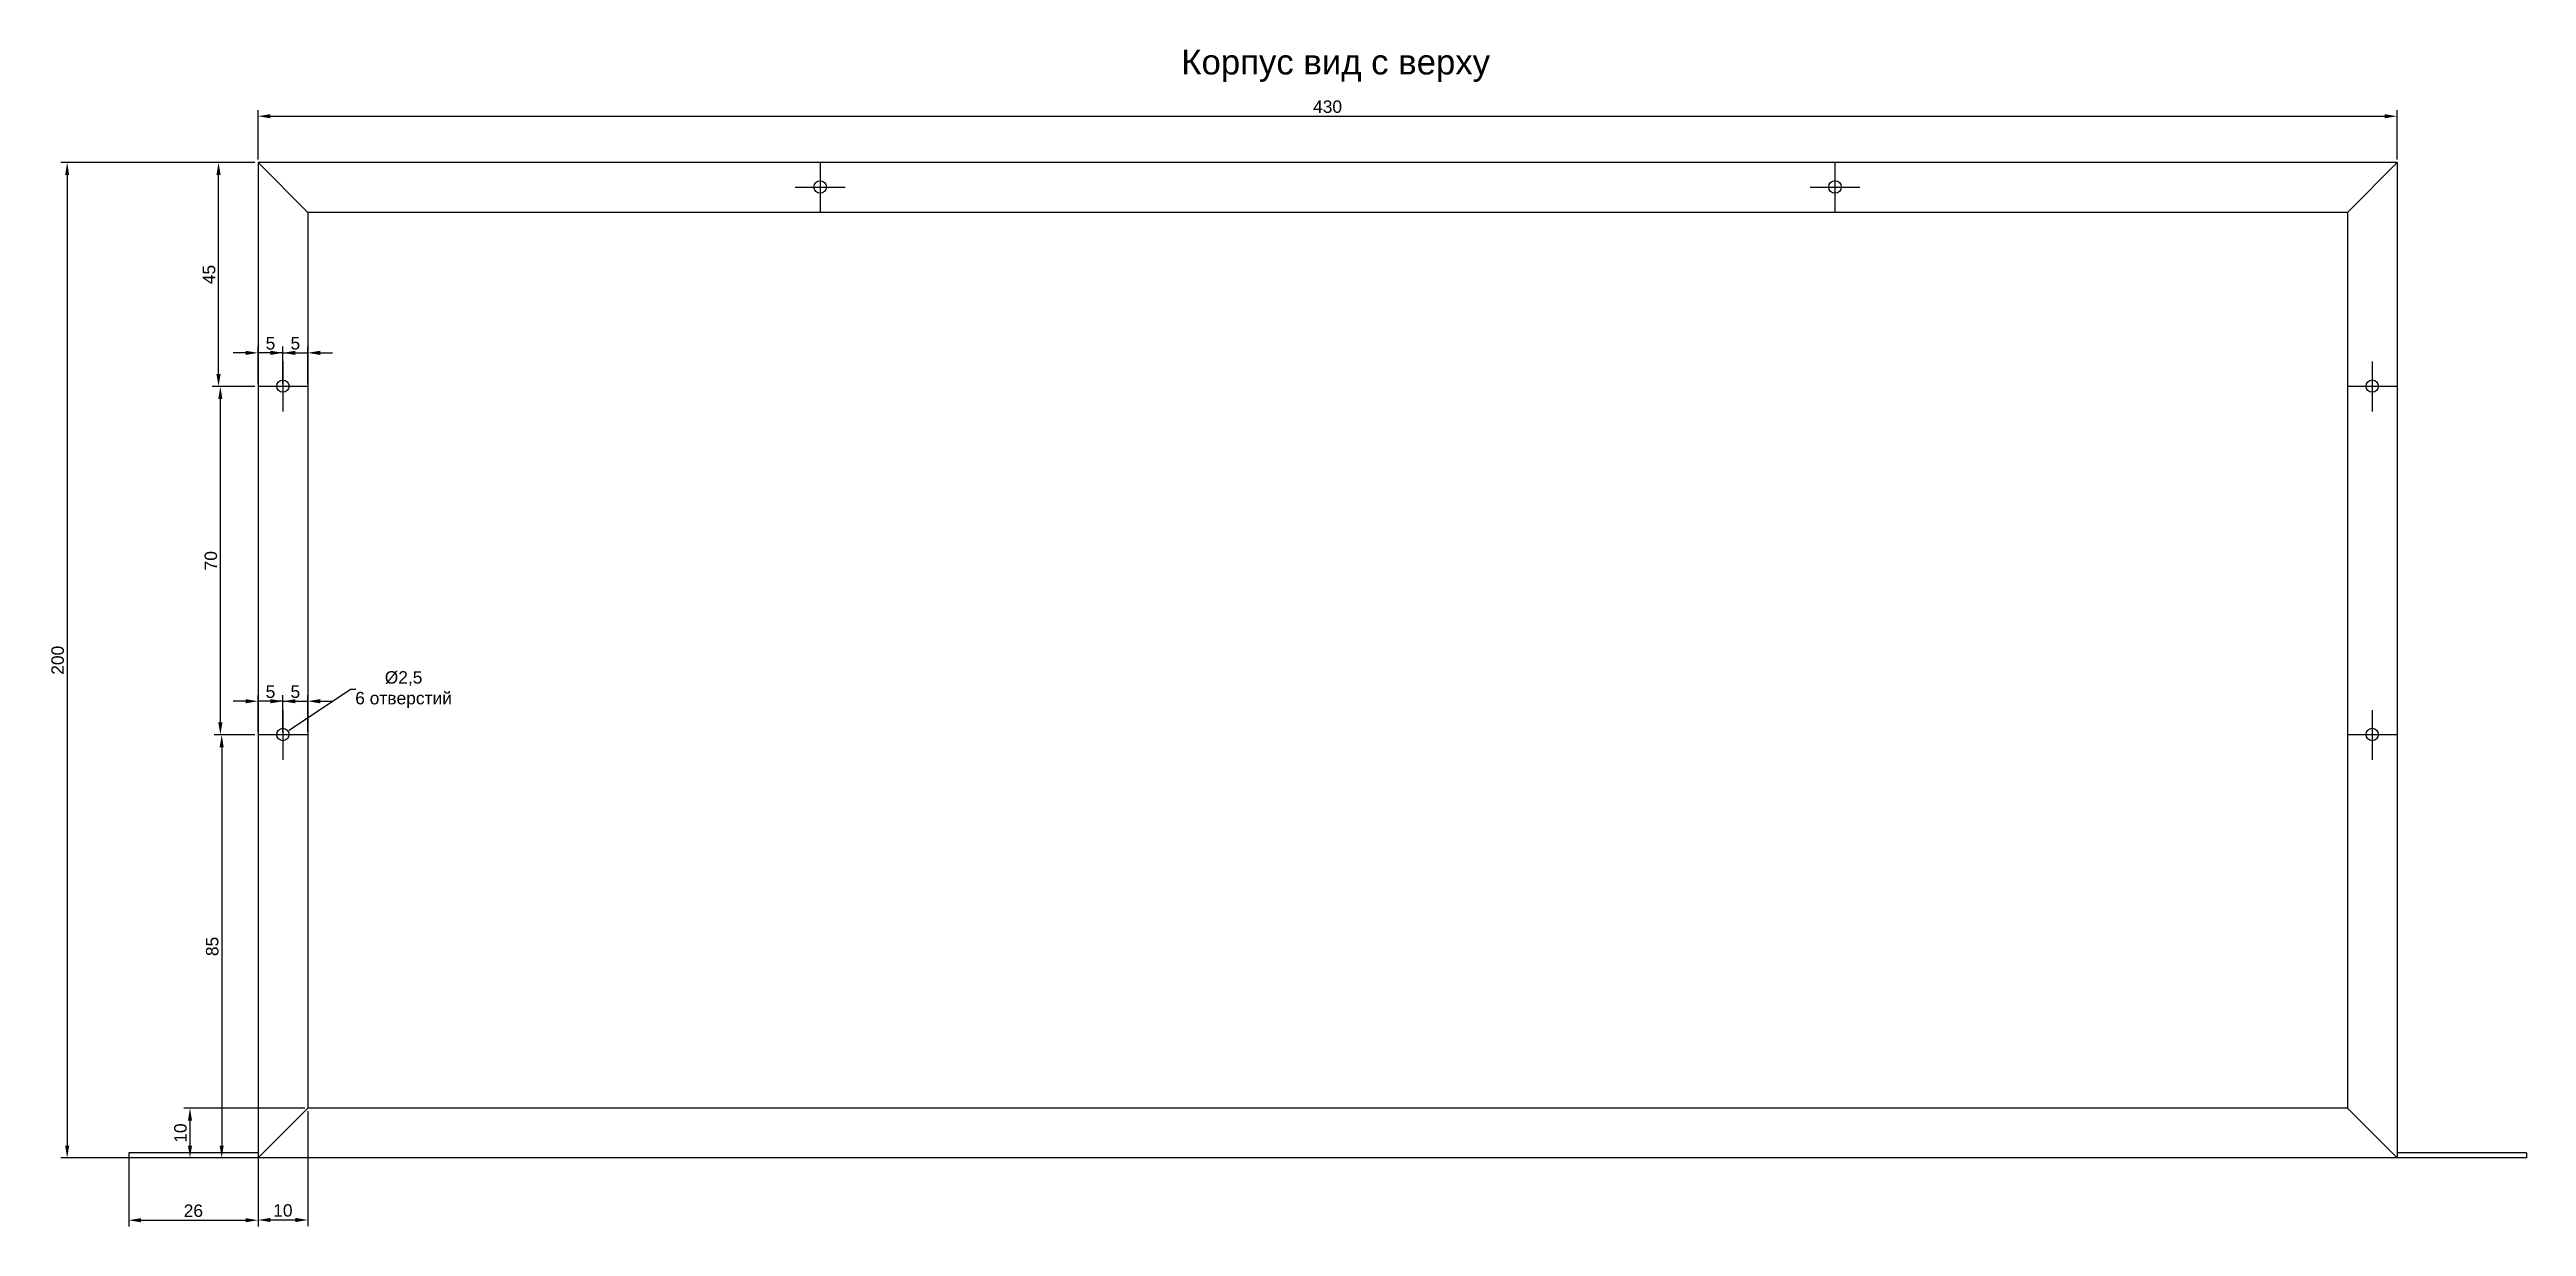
# Model space of a CAD drawing. Header units: millimetres. Extents: x 1597 to 3075, y 1 to 1076.
# Drawn here: x 1983.1 to 2481, y 476.7 to 713.2 of the extents above; entities that cross this region are included whole.
import ezdxf

# ---------------------------------------------------------------- set-up
doc = ezdxf.new("R2010")
doc.units = ezdxf.units.MM
doc.layers.add('Dim', color=210, linetype='Continuous')
doc.styles.get("Standard").update_dxf_attribs({"font": 'arial.ttf'})
doc.dimstyles.new('ISO-25', dxfattribs={"dimtxt": 2.5, "dimasz": 2.5, "dimexe": 1.25, "dimexo": 0.625, "dimtad": 1, "dimtxsty": 'Standard', "dimcen": 2.5, "dimadec": 0, "dimazin": 0, "dimtfac": 1, "dimtmove": 0, "dimatfit": 3, "dimfxl": 1, "dimarcsym": 0})
doc.dimstyles.get("Standard").update_dxf_attribs({"dimtxt": 0.18, "dimasz": 0.18, "dimexe": 0.18, "dimexo": 0.0625, "dimgap": 0.09, "dimtad": 0, "dimtih": 1, "dimtoh": 1, "dimdec": 4, "dimzin": 0, "dimdsep": 46, "dimtxsty": 'Standard', "dimcen": 0.09, "dimadec": 0, "dimazin": 0, "dimtfac": 1, "dimtdec": 4, "dimtofl": 0, "dimtmove": 0, "dimatfit": 3, "dimfxl": 1, "dimtolj": 1, "dimtzin": 0, "dimarcsym": 0})

msp = doc.modelspace()

# ---------------------------------------------------------------- texts
at = {"insert": (2210.59282, 713.20691), "char_height": 5, "attachment_point": 1}
msp.add_mtext_dynamic_manual_height_columns('Корпус вид с верху', width=88.6155948, gutter_width=12.5, heights=[0], dxfattribs=at)

# ---------------------------------------------------------------- blocks, each defined once
blk = doc.blocks.new('*D24')
at = {"layer": 'Defpoints', "color": 0, "transparency": 16777216}
for p in [(2455, 699.81), (2025, 690.5), (2455, 690.5)]:
    blk.add_point(p, dxfattribs=at)
at = {"layer": 'Dim', "color": 0, "lineweight": -2, "transparency": 16777216}
for p, q in [((2025, 691.12), (2025, 701.06)), ((2027.5, 699.81), (2452.5, 699.81)), ((2455, 691.12), (2455, 701.06))]:
    blk.add_line(p, q, dxfattribs=at)
at = {"layer": 'Dim', "color": 0, "transparency": 16777216}
for points in [[(2027.5, 700.23), (2027.5, 699.4), (2025, 699.81)], [(2452.5, 700.23), (2452.5, 699.4), (2455, 699.81)]]:
    blk.add_solid(points, dxfattribs=at)
at = {"layer": 'Dim', "color": 0, "transparency": 16777216, "insert": (2240, 701.72), "char_height": 2.5, "attachment_point": 5}
blk.add_mtext('430', dxfattribs=at)
blk = doc.blocks.new('*D25')
at = {"layer": 'Defpoints', "color": 0, "transparency": 16777216}
for p in [(2025, 690.5), (1986.63, 490.5), (2025, 490.5)]:
    blk.add_point(p, dxfattribs=at)
at = {"layer": 'Dim', "color": 0, "lineweight": -2, "transparency": 16777216}
for p, q in [((2024.38, 690.5), (1985.38, 690.5)), ((1986.63, 688), (1986.63, 493)), ((2024.38, 490.5), (1985.38, 490.5))]:
    blk.add_line(p, q, dxfattribs=at)
at = {"layer": 'Dim', "color": 0, "transparency": 16777216}
for points in [[(1986.22, 688), (1987.05, 688), (1986.63, 690.5)], [(1986.22, 493), (1987.05, 493), (1986.63, 490.5)]]:
    blk.add_solid(points, dxfattribs=at)
at = {"layer": 'Dim', "color": 0, "transparency": 16777216, "insert": (1984.73, 590.5), "char_height": 2.5, "attachment_point": 5, "rotation": 90}
blk.add_mtext('200', dxfattribs=at)
blk = doc.blocks.new('*D26')
at = {"layer": 'Defpoints', "color": 0, "transparency": 16777216}
for p in [(1999, 491.5), (2025, 490.5), (2025, 477.99)]:
    blk.add_point(p, dxfattribs=at)
at = {"layer": 'Dim', "color": 0, "lineweight": -2, "transparency": 16777216}
for p, q in [((1999, 490.88), (1999, 476.74)), ((2025, 489.87), (2025, 476.74)), ((2001.5, 477.99), (2022.5, 477.99))]:
    blk.add_line(p, q, dxfattribs=at)
at = {"layer": 'Dim', "color": 0, "transparency": 16777216}
for points in [[(2001.5, 478.41), (2001.5, 477.58), (1999, 477.99)], [(2022.5, 478.41), (2022.5, 477.58), (2025, 477.99)]]:
    blk.add_solid(points, dxfattribs=at)
at = {"layer": 'Dim', "color": 0, "transparency": 16777216, "insert": (2012, 479.89), "char_height": 2.5, "attachment_point": 5}
blk.add_mtext('26', dxfattribs=at)
blk = doc.blocks.new('*D27')
at = {"layer": 'Defpoints', "color": 0, "transparency": 16777216}
for p in [(2035, 500.5), (2025, 491.5), (2035, 478.04)]:
    blk.add_point(p, dxfattribs=at)
at = {"layer": 'Dim', "color": 0, "lineweight": -2, "transparency": 16777216}
for p, q in [((2035, 499.88), (2035, 476.79)), ((2025, 490.88), (2025, 476.79)), ((2027.5, 478.04), (2032.5, 478.04))]:
    blk.add_line(p, q, dxfattribs=at)
at = {"layer": 'Dim', "color": 0, "transparency": 16777216}
for points in [[(2027.5, 478.46), (2027.5, 477.63), (2025, 478.04)], [(2032.5, 478.46), (2032.5, 477.63), (2035, 478.04)]]:
    blk.add_solid(points, dxfattribs=at)
at = {"layer": 'Dim', "color": 0, "transparency": 16777216, "insert": (2030, 479.95), "char_height": 2.5, "attachment_point": 5}
blk.add_mtext('10', dxfattribs=at)
blk = doc.blocks.new('*D28')
at = {"layer": 'Defpoints', "color": 0, "transparency": 16777216}
for p in [(2035, 500.5), (2011.32, 490.5), (2035, 490.5)]:
    blk.add_point(p, dxfattribs=at)
at = {"layer": 'Dim', "color": 0, "lineweight": -2, "transparency": 16777216}
for p, q in [((2034.38, 500.5), (2010.07, 500.5)), ((2011.32, 498), (2011.32, 493)), ((2034.38, 490.5), (2010.07, 490.5))]:
    blk.add_line(p, q, dxfattribs=at)
at = {"layer": 'Dim', "color": 0, "transparency": 16777216}
for points in [[(2010.91, 498), (2011.74, 498), (2011.32, 500.5)], [(2010.91, 493), (2011.74, 493), (2011.32, 490.5)]]:
    blk.add_solid(points, dxfattribs=at)
at = {"layer": 'Dim', "color": 0, "transparency": 16777216, "insert": (2009.42, 495.5), "char_height": 2.5, "attachment_point": 5, "rotation": 90}
blk.add_mtext('10', dxfattribs=at)
blk = doc.blocks.new('*D36')
at = {"layer": 'Defpoints', "color": 0, "transparency": 16777216}
for p in [(2029.05, 574.9), (2031.13, 576.28)]:
    blk.add_point(p, dxfattribs=at)
at = {"layer": 'Dim', "color": 0, "lineweight": -2, "transparency": 16777216}
for p, q in [((2043.61, 584.6), (2031.28, 576.38)), ((2044.63, 584.6), (2043.61, 584.6)), ((2030, 575.59), (2030.18, 575.59)), ((2030.09, 575.5), (2030.09, 575.68))]:
    blk.add_line(p, q, dxfattribs=at)
at = {"layer": 'Dim', "color": 0, "transparency": 16777216}
blk.add_solid([(2031.26, 576.41), (2031.3, 576.36), (2031.13, 576.28)], dxfattribs=at)
at = {"layer": 'Dim', "color": 0, "transparency": 16777216, "insert": (2054.26, 584.6), "char_height": 2.5, "attachment_point": 5}
blk.add_mtext('\\A1;%%C2,5\\P6 {\\fArial|b0|i0|c204|p34;отверстий}', dxfattribs=at)
blk = doc.blocks.new('*D55')
at = {"layer": 'Defpoints', "color": 0, "transparency": 16777216}
for p in [(2035, 652.27), (2030, 645.5), (2035, 645.5)]:
    blk.add_point(p, dxfattribs=at)
at = {"layer": 'Dim', "color": 0, "lineweight": -2, "transparency": 16777216}
for p, q in [((2027.5, 652.27), (2025, 652.27)), ((2030, 646.12), (2030, 653.52)), ((2030, 652.27), (2035, 652.27)), ((2035, 646.12), (2035, 653.52)), ((2037.5, 652.27), (2040, 652.27))]:
    blk.add_line(p, q, dxfattribs=at)
at = {"layer": 'Dim', "color": 0, "transparency": 16777216}
for points in [[(2027.5, 652.69), (2027.5, 651.85), (2030, 652.27)], [(2037.5, 652.69), (2037.5, 651.85), (2035, 652.27)]]:
    blk.add_solid(points, dxfattribs=at)
at = {"layer": 'Dim', "color": 0, "transparency": 16777216, "insert": (2032.5, 654.17), "char_height": 2.5, "attachment_point": 5}
blk.add_mtext('5', dxfattribs=at)
blk = doc.blocks.new('*D56')
at = {"layer": 'Defpoints', "color": 0, "transparency": 16777216}
for p in [(2025, 652.27), (2025, 645.5), (2030, 645.5)]:
    blk.add_point(p, dxfattribs=at)
at = {"layer": 'Dim', "color": 0, "lineweight": -2, "transparency": 16777216}
for p, q in [((2022.5, 652.27), (2020, 652.27)), ((2025, 646.12), (2025, 653.52)), ((2030, 652.27), (2025, 652.27)), ((2030, 646.12), (2030, 653.52)), ((2032.5, 652.27), (2035, 652.27))]:
    blk.add_line(p, q, dxfattribs=at)
at = {"layer": 'Dim', "color": 0, "transparency": 16777216}
for points in [[(2022.5, 652.69), (2022.5, 651.85), (2025, 652.27)], [(2032.5, 652.69), (2032.5, 651.85), (2030, 652.27)]]:
    blk.add_solid(points, dxfattribs=at)
at = {"layer": 'Dim', "color": 0, "transparency": 16777216, "insert": (2027.5, 654.17), "char_height": 2.5, "attachment_point": 5}
blk.add_mtext('5', dxfattribs=at)
blk = doc.blocks.new('*D57')
at = {"layer": 'Defpoints', "color": 0, "transparency": 16777216}
for p in [(2035, 582.27), (2030, 575.5), (2035, 575.5)]:
    blk.add_point(p, dxfattribs=at)
at = {"layer": 'Dim', "color": 0, "lineweight": -2, "transparency": 16777216}
for p, q in [((2030, 576.12), (2030, 583.52)), ((2035, 576.12), (2035, 583.52)), ((2027.5, 582.27), (2025, 582.27)), ((2030, 582.27), (2035, 582.27)), ((2037.5, 582.27), (2040, 582.27))]:
    blk.add_line(p, q, dxfattribs=at)
at = {"layer": 'Dim', "color": 0, "transparency": 16777216}
for points in [[(2027.5, 582.69), (2027.5, 581.85), (2030, 582.27)], [(2037.5, 582.69), (2037.5, 581.85), (2035, 582.27)]]:
    blk.add_solid(points, dxfattribs=at)
at = {"layer": 'Dim', "color": 0, "transparency": 16777216, "insert": (2032.5, 584.17), "char_height": 2.5, "attachment_point": 5}
blk.add_mtext('5', dxfattribs=at)
blk = doc.blocks.new('*D58')
at = {"layer": 'Defpoints', "color": 0, "transparency": 16777216}
for p in [(2025, 582.27), (2025, 575.5), (2030, 575.5)]:
    blk.add_point(p, dxfattribs=at)
at = {"layer": 'Dim', "color": 0, "lineweight": -2, "transparency": 16777216}
for p, q in [((2025, 576.12), (2025, 583.52)), ((2030, 576.12), (2030, 583.52)), ((2022.5, 582.27), (2020, 582.27)), ((2030, 582.27), (2025, 582.27)), ((2032.5, 582.27), (2035, 582.27))]:
    blk.add_line(p, q, dxfattribs=at)
at = {"layer": 'Dim', "color": 0, "transparency": 16777216}
for points in [[(2022.5, 582.69), (2022.5, 581.85), (2025, 582.27)], [(2032.5, 582.69), (2032.5, 581.85), (2030, 582.27)]]:
    blk.add_solid(points, dxfattribs=at)
at = {"layer": 'Dim', "color": 0, "transparency": 16777216, "insert": (2027.5, 584.17), "char_height": 2.5, "attachment_point": 5}
blk.add_mtext('5', dxfattribs=at)
blk = doc.blocks.new('*D59')
at = {"layer": 'Defpoints', "color": 0, "transparency": 16777216}
for p in [(2017.43, 645.5), (2025, 645.5), (2025, 575.5)]:
    blk.add_point(p, dxfattribs=at)
at = {"layer": 'Dim', "color": 0, "lineweight": -2, "transparency": 16777216}
for p, q in [((2024.38, 645.5), (2016.18, 645.5)), ((2017.43, 578), (2017.43, 643)), ((2024.38, 575.5), (2016.18, 575.5))]:
    blk.add_line(p, q, dxfattribs=at)
at = {"layer": 'Dim', "color": 0, "transparency": 16777216}
for points in [[(2017.01, 643), (2017.84, 643), (2017.43, 645.5)], [(2017.01, 578), (2017.84, 578), (2017.43, 575.5)]]:
    blk.add_solid(points, dxfattribs=at)
at = {"layer": 'Dim', "color": 0, "transparency": 16777216, "insert": (2015.53, 610.5), "char_height": 2.5, "attachment_point": 5, "rotation": 90}
blk.add_mtext('70', dxfattribs=at)
blk = doc.blocks.new('*D60')
at = {"layer": 'Defpoints', "color": 0, "transparency": 16777216}
for p in [(2017.06, 690.5), (2025, 690.5), (2025, 645.5)]:
    blk.add_point(p, dxfattribs=at)
at = {"layer": 'Dim', "color": 0, "lineweight": -2, "transparency": 16777216}
for p, q in [((2024.38, 690.5), (2015.81, 690.5)), ((2017.06, 648), (2017.06, 688)), ((2024.38, 645.5), (2015.81, 645.5))]:
    blk.add_line(p, q, dxfattribs=at)
at = {"layer": 'Dim', "color": 0, "transparency": 16777216}
for points in [[(2016.64, 688), (2017.48, 688), (2017.06, 690.5)], [(2016.64, 648), (2017.48, 648), (2017.06, 645.5)]]:
    blk.add_solid(points, dxfattribs=at)
at = {"layer": 'Dim', "color": 0, "transparency": 16777216, "insert": (2015.16, 668), "char_height": 2.5, "attachment_point": 5, "rotation": 90}
blk.add_mtext('45', dxfattribs=at)
blk = doc.blocks.new('*D146')
at = {"layer": 'Defpoints', "color": 0, "transparency": 16777216}
for p in [(2025, 575.5), (2017.7, 490.5), (2025.32, 490.5)]:
    blk.add_point(p, dxfattribs=at)
at = {"layer": 'Dim', "color": 0, "lineweight": -2, "transparency": 16777216}
for p, q in [((2024.38, 575.5), (2016.45, 575.5)), ((2017.7, 573), (2017.7, 493)), ((2024.69, 490.5), (2016.45, 490.5))]:
    blk.add_line(p, q, dxfattribs=at)
at = {"layer": 'Dim', "color": 0, "transparency": 16777216}
for points in [[(2017.28, 573), (2018.11, 573), (2017.7, 575.5)], [(2017.28, 493), (2018.11, 493), (2017.7, 490.5)]]:
    blk.add_solid(points, dxfattribs=at)
at = {"layer": 'Dim', "color": 0, "transparency": 16777216, "insert": (2015.8, 533), "char_height": 2.5, "attachment_point": 5, "rotation": 90}
blk.add_mtext('85', dxfattribs=at)

# ---------------------------------------------------------------- dimensions: what is measured, and where the dimension line sits
at = {"layer": 'Dim'}
for base, p1, p2, picture, middle in [((2455, 699.81299), (2025, 690.5), (2455, 690.5), '*D24', (2240, 701.71528)), ((2025, 652.26933), (2030, 645.5), (2025, 645.5), '*D56', (2027.5, 654.16565)), ((2035, 652.26933), (2030, 645.5), (2035, 645.5), '*D55', (2032.5, 654.16565)), ((2025, 582.26933), (2030, 575.5), (2025, 575.5), '*D58', (2027.5, 584.16565)), ((2035, 582.26933), (2030, 575.5), (2035, 575.5), '*D57', (2032.5, 584.16565)), ((2035, 478.04428), (2025, 491.5), (2035, 500.5), '*D27', (2030, 479.94571)), ((2025, 477.99348), (1999, 491.5), (2025, 490.5), '*D26', (2012, 479.89492))]:
    dim = msp.add_linear_dim(base=base, p1=p1, p2=p2, dimstyle='ISO-25', dxfattribs=at)
    dim.commit()
    dim.dimension.update_dxf_attribs({"geometry": picture, "text_midpoint": middle})
for base, p1, p2, picture, middle in [((1986.63325, 490.5), (2025, 690.5), (2025, 490.5), '*D25', (1984.73182, 590.5)), ((2017.0594, 690.5), (2025, 645.5), (2025, 690.5), '*D60', (2015.16308, 668)), ((2017.42757, 645.5), (2025, 575.5), (2025, 645.5), '*D59', (2015.52614, 610.5)), ((2017.69824, 490.5), (2025, 575.5), (2025.31812, 490.5), '*D146', (2015.79681, 533))]:
    dim = msp.add_linear_dim(base=base, p1=p1, p2=p2, angle=90, dimstyle='ISO-25', dxfattribs=at)
    dim.commit()
    dim.dimension.update_dxf_attribs({"geometry": picture, "text_midpoint": middle})
dim = msp.add_diameter_dim_2p(p1=(2029.04974, 574.89692), p2=(2031.13026, 576.28308), text='%%C2,5\\P6 {\\fArial|b0|i0|c204|p34;отверстий}', dimstyle='Standard', override={"dimtxt": 2.5, "dimdec": 1}, dxfattribs=at)
dim.commit()
dim.dimension.update_dxf_attribs({"geometry": '*D36', "text_midpoint": (2054.26446, 584.59662), "dimtype": 163})
dim = msp.add_linear_dim(base=(2011.32283, 490.5), p1=(2035, 500.5), p2=(2035, 490.5), angle=90, dimstyle='ISO-25', dxfattribs=at)
dim.commit()
dim.dimension.update_dxf_attribs({"geometry": '*D28', "text_midpoint": (2011.32283, 495.5), "dimtype": 160})

# ---------------------------------------------------------------- linework, layer by layer
for p, q in [((2455, 690.5), (2025, 690.5)), ((2025, 690.5), (2025, 490.5)), ((2035, 680.5), (2025, 690.5)), ((2138, 690.5), (2138, 680.5)), ((2342, 690.5), (2342, 680.5)), ((2445, 680.5), (2455, 690.5)), ((2455, 690.5), (2455, 490.5)), ((2143, 685.5), (2133, 685.5)), ((2347, 685.5), (2337, 685.5)), ((2445, 680.5), (2035, 680.5)), ((2035, 680.5), (2035, 500.5)), ((2445, 680.5), (2445, 500.5)), ((2030, 650.5), (2030, 640.5)), ((2450, 650.5), (2450, 640.5)), ((2035, 645.5), (2025, 645.5)), ((2455, 645.5), (2445, 645.5)), ((2030, 580.5), (2030, 570.5)), ((2450, 580.5), (2450, 570.5)), ((2035, 575.5), (2025, 575.5)), ((2455, 575.5), (2445, 575.5)), ((2035, 500.5), (2025, 490.5)), ((2445, 500.5), (2035, 500.5)), ((2445, 500.5), (2455, 490.5)), ((2025, 491.5), (1999, 491.5)), ((1999, 491.5), (1999, 490.5)), ((2481, 490.5), (2000, 490.5)), ((2481, 491.5), (2455, 491.5)), ((2481, 491.5), (2481, 490.5))]:
    msp.add_line(p, q)
for centre in [(2138, 685.59), (2342, 685.59), (2030, 645.59), (2450, 645.59), (2030, 575.59), (2450, 575.59)]:
    msp.add_circle(centre, 1.25)

msp.set_redraw_order([(e.dxf.handle, doc.entitydb.next_handle()) for e in msp.query("TEXT MTEXT ATTDEF DIMENSION ARC_DIMENSION")])  # texts and dimensions are drawn at this point

doc.saveas('drawing.dxf')
